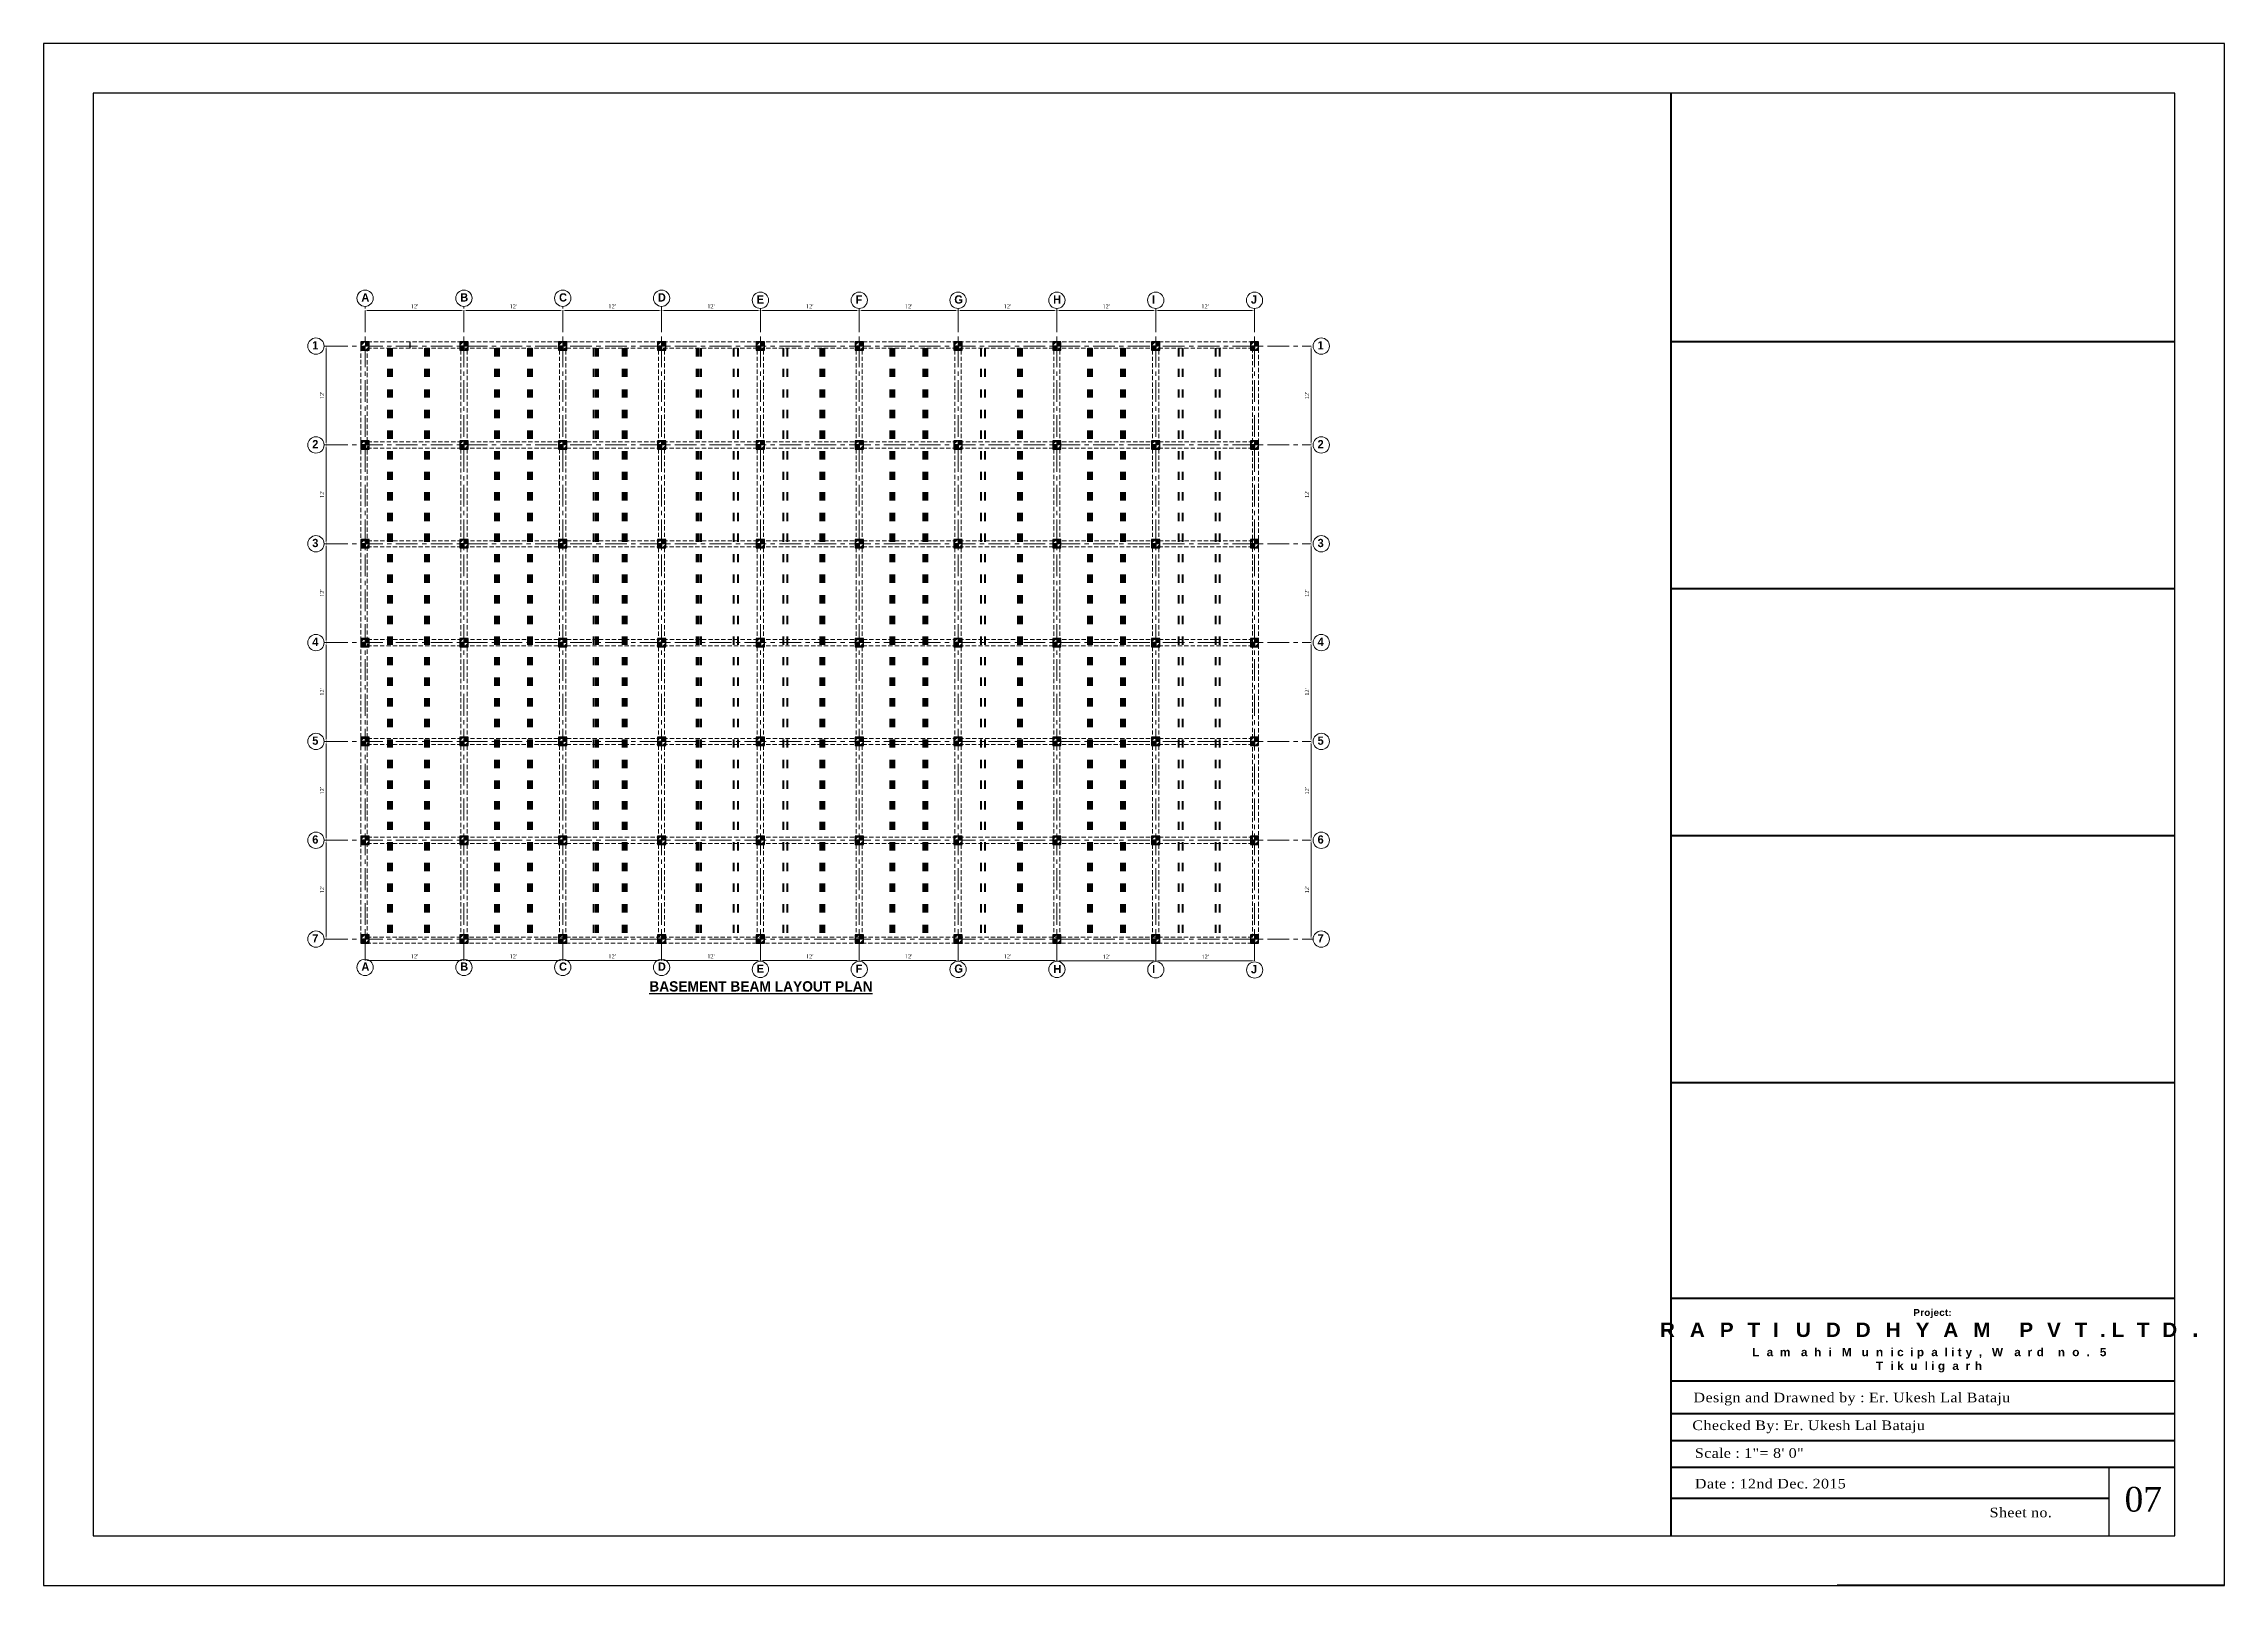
# Model space of a CAD drawing. Extents: x -2338379 to 930990, y -818978 to 106940.
# Drawn here: x 400438 to 403616, y -205212 to -202966 of the extents above; entities that cross this region are included whole.
import ezdxf

# ---------------------------------------------------------------- set-up
doc = ezdxf.new("R2010")
doc.units = 0
doc.header["$MEASUREMENT"] = 0
doc.header["$PDMODE"] = 34
for name, pattern in [('ACAD_ISO03W100', [30, 12, -18]), ('CENTER', [50.8, 31.75, -6.35, 6.35, -6.35]), ('DASHED2', [0.375, 0.25, -0.125])]:
    doc.linetypes.add(name, pattern=pattern)
doc.layers.get('0').update_dxf_attribs({"linetype": 'CONTINUOUS', "lineweight": 30})
doc.layers.get('DEFPOINTS').update_dxf_attribs({"linetype": 'CONTINUOUS'})
for name, color, linetype, lineweight in [('Center', 11, 'CENTER', 15), ('DIM', 6, 'CONTINUOUS', 20), ('DOOR&WIN', 3, 'CONTINUOUS', 18), ('Outline', 4, 'CONTINUOUS', 9), ('TEXT', 7, 'CONTINUOUS', 30), ('Text (Data)', 1, 'CONTINUOUS', 13)]:
    doc.layers.add(name, color=color, linetype=linetype, lineweight=lineweight)
doc.layers.add('dotline', color=113, linetype='ACAD_ISO03W100')
doc.layers.add('pillar12', color=7, linetype='CONTINUOUS')
doc.styles.get("Standard").update_dxf_attribs({"font": 'times.ttf', "height": 6})
doc.styles.add('STYLUSBT', font='stylu.ttf', dxfattribs={"height": 9})
doc.dimstyles.new('Standard$0', dxfattribs={"dimtxt": 6, "dimasz": 4, "dimexe": 3, "dimexo": 6, "dimgap": 3, "dimtad": 1, "dimdec": 1, "dimzin": 0, "dimdsep": 46, "dimlunit": 4, "dimtxsty": 'Standard', "dimcen": 0.09, "dimclrd": 6, "dimclre": 6, "dimclrt": 7, "dimadec": 0, "dimazin": 0, "dimtfac": 1, "dimtdec": 1, "dimtix": 1, "dimtofl": 0, "dimtmove": 1, "dimatfit": 3, "dimfxl": 1, "dimtolj": 1, "dimtzin": 0, "dimlwd": 18, "dimlwe": 18, "dimarcsym": 0})

msp = doc.modelspace()

# ---------------------------------------------------------------- texts
for s, insert, char_height, width, attachment_point in [('\\pi-24,l24,t24;{\\fArial Black|b1|i0|c0|p34;\\W0.9;\\T1.05;Project:\\P\\H2.1x;\\T2;RAPTI UDDHYAM PVT.LTD\\H1.143x;.\\H0.5208x;\\O\\P\\H0.9599x;\\oLamahi Municipality, Ward no. 5\\PTikuligarh}', (403190.88, -204809.78), 10, 762.9723, 2), ('\\pi-42,l42,t42;{\\W1.1;\\T1.05;Design and Drawned by : Er. Ukesh Lal Bataju}', (402842.43, -204931.65), 14, 478.4843, 1), ('\\pi-42,l42,t42;{\\W1.1;\\T1.05;Checked By: Er. Ukesh Lal Bataju}', (402840.87, -204972.1), 14, 478.4843, 1), ('\\pi-42,l42,t42;{\\W1.1;\\T1.05;Scale : 1"= 8\' 0"}', (402844.49, -205012.57), 14, 478.4843, 1), ('\\pi-42,l42,t42;{\\W1.1;\\T1.05;Date : 12nd Dec. 2015}', (402844.49, -205057.16), 14, 478.4843, 1), ('\\pi-42,l42,t42;{\\W1.1;\\T1.05;Sheet no.}', (403273.99, -205099.19), 14, 478.4843, 1)]:
    msp.add_mtext(s, dxfattribs=dict(insert=insert, char_height=char_height, width=width, attachment_point=attachment_point))
at = {"layer": 'TEXT', "char_height": 12, "width": 451.5, "attachment_point": 1}
for s, insert in [('{\\fCentury Gothic|b1|i0|c0|p34;A}', (400901.45, -203329.77)), ('{\\fCentury Gothic|b1|i0|c0|p34;B}', (401045.45, -203329.77)), ('{\\fCentury Gothic|b1|i0|c0|p34;C}', (401189.45, -203329.77)), ('{\\fCentury Gothic|b1|i0|c0|p34;D}', (401333.45, -203329.77)), ('{\\fCentury Gothic|b1|i0|c0|p34;E}', (401477.45, -203332.77)), ('{\\fCentury Gothic|b1|i0|c0|p34;F}', (401621.45, -203332.77)), ('{\\fCentury Gothic|b1|i0|c0|p34;G}', (401765.45, -203332.77)), ('{\\fCentury Gothic|b1|i0|c0|p34;H}', (401909.45, -203332.77)), ('{\\fCentury Gothic|b1|i0|c0|p34;I}', (402053.45, -203332.77)), ('{\\fCentury Gothic|b1|i0|c0|p34;J}', (402197.45, -203332.77)), ('{\\fCentury Gothic|b1|i0|c0|p34;1}', (400829.82, -203399.58)), ('{\\fCentury Gothic|b1|i0|c0|p34;1}', (402294.71, -203399.58)), ('{\\fCentury Gothic|b1|i0|c0|p34;2}', (400829.82, -203543.58)), ('{\\fCentury Gothic|b1|i0|c0|p34;2}', (402294.71, -203543.58)), ('{\\fCentury Gothic|b1|i0|c0|p34;3}', (400829.82, -203687.58)), ('{\\fCentury Gothic|b1|i0|c0|p34;3}', (402294.71, -203687.58)), ('{\\fCentury Gothic|b1|i0|c0|p34;4}', (400829.82, -203831.58)), ('{\\fCentury Gothic|b1|i0|c0|p34;4}', (402294.71, -203831.58)), ('{\\fCentury Gothic|b1|i0|c0|p34;5}', (400829.82, -203975.58)), ('{\\fCentury Gothic|b1|i0|c0|p34;5}', (402294.71, -203975.58)), ('{\\fCentury Gothic|b1|i0|c0|p34;6}', (400829.82, -204119.58)), ('{\\fCentury Gothic|b1|i0|c0|p34;6}', (402294.71, -204119.58)), ('{\\fCentury Gothic|b1|i0|c0|p34;7}', (400829.82, -204263.58)), ('{\\fCentury Gothic|b1|i0|c0|p34;7}', (402294.71, -204263.58)), ('{\\fCentury Gothic|b1|i0|c0|p34;A}', (400901.45, -204304.79)), ('{\\fCentury Gothic|b1|i0|c0|p34;B}', (401045.45, -204304.79)), ('{\\fCentury Gothic|b1|i0|c0|p34;C}', (401189.45, -204304.79)), ('{\\fCentury Gothic|b1|i0|c0|p34;D}', (401333.45, -204304.79)), ('{\\fCentury Gothic|b1|i0|c0|p34;E}', (401477.45, -204307.79)), ('{\\fCentury Gothic|b1|i0|c0|p34;F}', (401621.45, -204307.79)), ('{\\fCentury Gothic|b1|i0|c0|p34;G}', (401765.45, -204307.79)), ('{\\fCentury Gothic|b1|i0|c0|p34;H}', (401909.62, -204308.24)), ('{\\fCentury Gothic|b1|i0|c0|p34;I}', (402053.62, -204308.24)), ('{\\fCentury Gothic|b1|i0|c0|p34;J}', (402197.62, -204308.61))]:
    msp.add_mtext(s, dxfattribs=dict(at, insert=insert))
at = {"layer": 'TEXT', "ltscale": 20, "insert": (401320.93, -204332.1), "char_height": 15, "width": 461.5797, "attachment_point": 1, "style": 'STYLUSBT'}
msp.add_mtext('{\\fStylus BT|b1|i0|c0|p34;\\LBASEMENT BEAM LAYOUT PLAN}', dxfattribs=at)
at = {"layer": 'Text (Data)', "lineweight": 80, "insert": (403470.65, -205068.92), "char_height": 36, "width": 54.6723, "attachment_point": 1}
msp.add_mtext('07', dxfattribs=at)

# ---------------------------------------------------------------- blocks, each defined once
blk = doc.blocks.new('pill12')
h = blk.add_hatch(color=5)
h.paths.add_polyline_path([(-6, -6), (6, -6), (6, 6), (-6, 6)], flags=17)
edge = h.paths.add_edge_path(flags=17)
edge.add_line((6, 0), (-6, 0))
edge.add_line((0, 6), (0, -6))
for p, q in [((6, 0), (-6, 0)), ((0, 6), (0, -6))]:
    blk.add_line(p, q)
blk.add_lwpolyline([(-6, -6), (6, -6), (6, 6), (-6, 6)], close=True)
blk = doc.blocks.new('*D1281')
at = {"layer": 'DEFPOINTS', "color": 0, "lineweight": 30, "transparency": 16777216}
for p in [(400906.8, -203354.8), (401050.8, -203354.8), (401050.8, -203354.8)]:
    blk.add_point(p, dxfattribs=at)
at = {"layer": 'DIM', "color": 6, "lineweight": 18, "transparency": 16777216}
for p, q in [((400906.8, -203348.8), (400906.8, -203351.8)), ((400910.8, -203354.8), (401046.8, -203354.8)), ((401050.8, -203348.8), (401050.8, -203351.8))]:
    blk.add_line(p, q, dxfattribs=at)
at = {"layer": 'DIM', "color": 6, "lineweight": 30, "transparency": 16777216}
for points in [[(400910.8, -203354.1), (400910.8, -203355.5), (400906.8, -203354.8)], [(401046.8, -203354.1), (401046.8, -203355.5), (401050.8, -203354.8)]]:
    blk.add_solid(points, dxfattribs=at)
at = {"layer": 'DIM', "color": 7, "transparency": 16777216, "insert": (400978.8, -203348.8), "char_height": 6, "attachment_point": 5}
blk.add_mtext("\\A1;12'", dxfattribs=at)
blk = doc.blocks.new('*D1282')
at = {"layer": 'DEFPOINTS', "color": 0, "lineweight": 30, "transparency": 16777216}
for p in [(401050.8, -203354.8), (401194.8, -203354.8), (401194.8, -203354.8)]:
    blk.add_point(p, dxfattribs=at)
at = {"layer": 'DIM', "color": 6, "lineweight": 18, "transparency": 16777216}
for p, q in [((401050.8, -203348.8), (401050.8, -203351.8)), ((401054.8, -203354.8), (401190.8, -203354.8)), ((401194.8, -203348.8), (401194.8, -203351.8))]:
    blk.add_line(p, q, dxfattribs=at)
at = {"layer": 'DIM', "color": 6, "lineweight": 30, "transparency": 16777216}
for points in [[(401054.8, -203354.1), (401054.8, -203355.5), (401050.8, -203354.8)], [(401190.8, -203354.1), (401190.8, -203355.5), (401194.8, -203354.8)]]:
    blk.add_solid(points, dxfattribs=at)
at = {"layer": 'DIM', "color": 7, "transparency": 16777216, "insert": (401122.8, -203348.8), "char_height": 6, "attachment_point": 5}
blk.add_mtext("\\A1;12'", dxfattribs=at)
blk = doc.blocks.new('*D1283')
at = {"layer": 'DEFPOINTS', "color": 0, "lineweight": 30, "transparency": 16777216}
for p in [(401194.8, -203354.8), (401338.8, -203354.8), (401338.8, -203354.8)]:
    blk.add_point(p, dxfattribs=at)
at = {"layer": 'DIM', "color": 6, "lineweight": 18, "transparency": 16777216}
for p, q in [((401194.8, -203348.8), (401194.8, -203351.8)), ((401198.8, -203354.8), (401334.8, -203354.8)), ((401338.8, -203348.8), (401338.8, -203351.8))]:
    blk.add_line(p, q, dxfattribs=at)
at = {"layer": 'DIM', "color": 6, "lineweight": 30, "transparency": 16777216}
for points in [[(401198.8, -203354.1), (401198.8, -203355.5), (401194.8, -203354.8)], [(401334.8, -203354.1), (401334.8, -203355.5), (401338.8, -203354.8)]]:
    blk.add_solid(points, dxfattribs=at)
at = {"layer": 'DIM', "color": 7, "transparency": 16777216, "insert": (401266.8, -203348.8), "char_height": 6, "attachment_point": 5}
blk.add_mtext("\\A1;12'", dxfattribs=at)
blk = doc.blocks.new('*D1284')
at = {"color": 6, "lineweight": 18, "transparency": 16777216}
for p, q in [((401338.8, -203354.8), (401338.8, -203351.8)), ((401342.8, -203354.8), (401478.8, -203354.8)), ((401482.8, -203354.8), (401482.8, -203351.8))]:
    blk.add_line(p, q, dxfattribs=at)
at = {"color": 6, "lineweight": 30, "transparency": 16777216}
for points in [[(401342.8, -203354.1), (401342.8, -203355.5), (401338.8, -203354.8)], [(401478.8, -203354.1), (401478.8, -203355.5), (401482.8, -203354.8)]]:
    blk.add_solid(points, dxfattribs=at)
at = {"layer": 'DEFPOINTS', "color": 0, "lineweight": 30, "transparency": 16777216}
for p in [(401338.8, -203354.8), (401482.8, -203354.8), (401482.8, -203354.8)]:
    blk.add_point(p, dxfattribs=at)
at = {"color": 7, "lineweight": 30, "transparency": 16777216, "insert": (401410.8, -203348.8), "char_height": 6, "attachment_point": 5}
blk.add_mtext("\\A1;12'", dxfattribs=at)
blk = doc.blocks.new('*D1285')
at = {"color": 6, "lineweight": 18, "transparency": 16777216}
for p, q in [((401482.8, -203354.8), (401482.8, -203351.8)), ((401486.8, -203354.8), (401622.8, -203354.8)), ((401626.8, -203354.8), (401626.8, -203351.8))]:
    blk.add_line(p, q, dxfattribs=at)
at = {"color": 6, "lineweight": 30, "transparency": 16777216}
for points in [[(401486.8, -203354.1), (401486.8, -203355.5), (401482.8, -203354.8)], [(401622.8, -203354.1), (401622.8, -203355.5), (401626.8, -203354.8)]]:
    blk.add_solid(points, dxfattribs=at)
at = {"layer": 'DEFPOINTS', "color": 0, "lineweight": 30, "transparency": 16777216}
for p in [(401482.8, -203354.8), (401626.8, -203354.8), (401626.8, -203354.8)]:
    blk.add_point(p, dxfattribs=at)
at = {"color": 7, "lineweight": 30, "transparency": 16777216, "insert": (401554.8, -203348.8), "char_height": 6, "attachment_point": 5}
blk.add_mtext("\\A1;12'", dxfattribs=at)
blk = doc.blocks.new('*D1286')
at = {"color": 6, "lineweight": 18, "transparency": 16777216}
for p, q in [((401626.8, -203354.8), (401626.8, -203351.8)), ((401630.8, -203354.8), (401766.8, -203354.8)), ((401770.8, -203354.8), (401770.8, -203351.8))]:
    blk.add_line(p, q, dxfattribs=at)
at = {"color": 6, "lineweight": 30, "transparency": 16777216}
for points in [[(401630.8, -203354.1), (401630.8, -203355.5), (401626.8, -203354.8)], [(401766.8, -203354.1), (401766.8, -203355.5), (401770.8, -203354.8)]]:
    blk.add_solid(points, dxfattribs=at)
at = {"layer": 'DEFPOINTS', "color": 0, "lineweight": 30, "transparency": 16777216}
for p in [(401626.8, -203354.8), (401770.8, -203354.8), (401770.8, -203354.8)]:
    blk.add_point(p, dxfattribs=at)
at = {"color": 7, "lineweight": 30, "transparency": 16777216, "insert": (401698.8, -203348.8), "char_height": 6, "attachment_point": 5}
blk.add_mtext("\\A1;12'", dxfattribs=at)
blk = doc.blocks.new('*D1287')
at = {"color": 6, "lineweight": 18, "transparency": 16777216}
for p, q in [((401770.8, -203354.8), (401770.8, -203351.8)), ((401774.8, -203354.8), (401910.8, -203354.8)), ((401914.8, -203354.8), (401914.8, -203351.8))]:
    blk.add_line(p, q, dxfattribs=at)
at = {"color": 6, "lineweight": 30, "transparency": 16777216}
for points in [[(401774.8, -203354.1), (401774.8, -203355.5), (401770.8, -203354.8)], [(401910.8, -203354.1), (401910.8, -203355.5), (401914.8, -203354.8)]]:
    blk.add_solid(points, dxfattribs=at)
at = {"layer": 'DEFPOINTS', "color": 0, "lineweight": 30, "transparency": 16777216}
for p in [(401770.8, -203354.8), (401914.8, -203354.8), (401914.8, -203354.8)]:
    blk.add_point(p, dxfattribs=at)
at = {"color": 7, "lineweight": 30, "transparency": 16777216, "insert": (401842.8, -203348.8), "char_height": 6, "attachment_point": 5}
blk.add_mtext("\\A1;12'", dxfattribs=at)
blk = doc.blocks.new('*D1288')
at = {"color": 6, "lineweight": 18, "transparency": 16777216}
for p, q in [((401914.8, -203354.8), (401914.8, -203351.8)), ((401918.8, -203354.8), (402054.8, -203354.8)), ((402058.8, -203354.8), (402058.8, -203351.8))]:
    blk.add_line(p, q, dxfattribs=at)
at = {"color": 6, "lineweight": 30, "transparency": 16777216}
for points in [[(401918.8, -203354.1), (401918.8, -203355.5), (401914.8, -203354.8)], [(402054.8, -203354.1), (402054.8, -203355.5), (402058.8, -203354.8)]]:
    blk.add_solid(points, dxfattribs=at)
at = {"layer": 'DEFPOINTS', "color": 0, "lineweight": 30, "transparency": 16777216}
for p in [(401914.8, -203354.8), (402058.8, -203354.8), (402058.8, -203355.5)]:
    blk.add_point(p, dxfattribs=at)
at = {"color": 7, "lineweight": 30, "transparency": 16777216, "insert": (401986.8, -203348.8), "char_height": 6, "attachment_point": 5}
blk.add_mtext("\\A1;12'", dxfattribs=at)
blk = doc.blocks.new('*D1289')
at = {"color": 6, "lineweight": 18, "transparency": 16777216}
for p, q in [((402058.8, -203354.8), (402058.8, -203351.8)), ((402062.8, -203354.8), (402198.8, -203354.8)), ((402202.8, -203354.8), (402202.8, -203351.8))]:
    blk.add_line(p, q, dxfattribs=at)
at = {"color": 6, "lineweight": 30, "transparency": 16777216}
for points in [[(402062.8, -203354.1), (402062.8, -203355.5), (402058.8, -203354.8)], [(402198.8, -203354.1), (402198.8, -203355.5), (402202.8, -203354.8)]]:
    blk.add_solid(points, dxfattribs=at)
at = {"layer": 'DEFPOINTS', "color": 0, "lineweight": 30, "transparency": 16777216}
for p in [(402058.8, -203355.5), (402202.8, -203354.8), (402202.8, -203354.8)]:
    blk.add_point(p, dxfattribs=at)
at = {"color": 7, "lineweight": 30, "transparency": 16777216, "insert": (402130.8, -203348.8), "char_height": 6, "attachment_point": 5}
blk.add_mtext("\\A1;12'", dxfattribs=at)
blk = doc.blocks.new('*D1290')
at = {"color": 6, "lineweight": 18, "transparency": 16777216}
for p, q in [((400850.1, -203406.7), (400847.1, -203406.7)), ((400850.1, -203410.7), (400850.1, -203546.7)), ((400850.1, -203550.7), (400847.1, -203550.7))]:
    blk.add_line(p, q, dxfattribs=at)
at = {"color": 6, "lineweight": 30, "transparency": 16777216}
for points in [[(400849.4, -203410.7), (400850.7, -203410.7), (400850.1, -203406.7)], [(400849.4, -203546.7), (400850.7, -203546.7), (400850.1, -203550.7)]]:
    blk.add_solid(points, dxfattribs=at)
at = {"layer": 'DEFPOINTS', "color": 0, "lineweight": 30, "transparency": 16777216}
for p in [(400850.1, -203406.7), (400850.1, -203550.7), (400850.1, -203550.7)]:
    blk.add_point(p, dxfattribs=at)
at = {"color": 7, "lineweight": 30, "transparency": 16777216, "insert": (400844.1, -203478.7), "char_height": 6, "attachment_point": 5, "rotation": 90}
blk.add_mtext("\\A1;12'", dxfattribs=at)
blk = doc.blocks.new('*D1291')
at = {"color": 6, "lineweight": 18, "transparency": 16777216}
for p, q in [((400850.1, -203550.7), (400847.1, -203550.7)), ((400850.1, -203554.7), (400850.1, -203690.7)), ((400850.1, -203694.7), (400847.1, -203694.7))]:
    blk.add_line(p, q, dxfattribs=at)
at = {"color": 6, "lineweight": 30, "transparency": 16777216}
for points in [[(400849.4, -203554.7), (400850.7, -203554.7), (400850.1, -203550.7)], [(400849.4, -203690.7), (400850.7, -203690.7), (400850.1, -203694.7)]]:
    blk.add_solid(points, dxfattribs=at)
at = {"layer": 'DEFPOINTS', "color": 0, "lineweight": 30, "transparency": 16777216}
for p in [(400850.1, -203550.7), (400850.1, -203694.7), (400850.1, -203694.7)]:
    blk.add_point(p, dxfattribs=at)
at = {"color": 7, "lineweight": 30, "transparency": 16777216, "insert": (400844.1, -203622.7), "char_height": 6, "attachment_point": 5, "rotation": 90}
blk.add_mtext("\\A1;12'", dxfattribs=at)
blk = doc.blocks.new('*D1292')
at = {"color": 6, "lineweight": 18, "transparency": 16777216}
for p, q in [((400850.1, -203694.7), (400847.1, -203694.7)), ((400850.1, -203698.7), (400850.1, -203834.7)), ((400850.1, -203838.7), (400847.1, -203838.7))]:
    blk.add_line(p, q, dxfattribs=at)
at = {"color": 6, "lineweight": 30, "transparency": 16777216}
for points in [[(400849.4, -203698.7), (400850.7, -203698.7), (400850.1, -203694.7)], [(400849.4, -203834.7), (400850.7, -203834.7), (400850.1, -203838.7)]]:
    blk.add_solid(points, dxfattribs=at)
at = {"layer": 'DEFPOINTS', "color": 0, "lineweight": 30, "transparency": 16777216}
for p in [(400850.1, -203694.7), (400850.1, -203838.7), (400850.1, -203838.7)]:
    blk.add_point(p, dxfattribs=at)
at = {"color": 7, "lineweight": 30, "transparency": 16777216, "insert": (400844.1, -203766.7), "char_height": 6, "attachment_point": 5, "rotation": 90}
blk.add_mtext("\\A1;12'", dxfattribs=at)
blk = doc.blocks.new('*D1293')
at = {"color": 6, "lineweight": 18, "transparency": 16777216}
for p, q in [((400850.1, -203838.7), (400847.1, -203838.7)), ((400850.1, -203842.7), (400850.1, -203978.7)), ((400850.1, -203982.7), (400847.1, -203982.7))]:
    blk.add_line(p, q, dxfattribs=at)
at = {"color": 6, "lineweight": 30, "transparency": 16777216}
for points in [[(400849.4, -203842.7), (400850.7, -203842.7), (400850.1, -203838.7)], [(400849.4, -203978.7), (400850.7, -203978.7), (400850.1, -203982.7)]]:
    blk.add_solid(points, dxfattribs=at)
at = {"layer": 'DEFPOINTS', "color": 0, "lineweight": 30, "transparency": 16777216}
for p in [(400850.1, -203838.7), (400850.1, -203982.7), (400850.1, -203982.7)]:
    blk.add_point(p, dxfattribs=at)
at = {"color": 7, "lineweight": 30, "transparency": 16777216, "insert": (400844.1, -203910.7), "char_height": 6, "attachment_point": 5, "rotation": 90}
blk.add_mtext("\\A1;12'", dxfattribs=at)
blk = doc.blocks.new('*D1294')
at = {"color": 6, "lineweight": 18, "transparency": 16777216}
for p, q in [((400850.1, -203982.7), (400847.1, -203982.7)), ((400850.1, -203986.7), (400850.1, -204122.7)), ((400850.1, -204126.7), (400847.1, -204126.7))]:
    blk.add_line(p, q, dxfattribs=at)
at = {"color": 6, "lineweight": 30, "transparency": 16777216}
for points in [[(400849.4, -203986.7), (400850.7, -203986.7), (400850.1, -203982.7)], [(400849.4, -204122.7), (400850.7, -204122.7), (400850.1, -204126.7)]]:
    blk.add_solid(points, dxfattribs=at)
at = {"layer": 'DEFPOINTS', "color": 0, "lineweight": 30, "transparency": 16777216}
for p in [(400850.1, -203982.7), (400850.1, -204126.7), (400850.1, -204126.7)]:
    blk.add_point(p, dxfattribs=at)
at = {"color": 7, "lineweight": 30, "transparency": 16777216, "insert": (400844.1, -204054.7), "char_height": 6, "attachment_point": 5, "rotation": 90}
blk.add_mtext("\\A1;12'", dxfattribs=at)
blk = doc.blocks.new('*D1295')
at = {"color": 6, "lineweight": 18, "transparency": 16777216}
for p, q in [((400850.1, -204126.7), (400847.1, -204126.7)), ((400850.1, -204130.7), (400850.1, -204266.7)), ((400850.1, -204270.7), (400847.1, -204270.7))]:
    blk.add_line(p, q, dxfattribs=at)
at = {"color": 6, "lineweight": 30, "transparency": 16777216}
for points in [[(400849.4, -204130.7), (400850.7, -204130.7), (400850.1, -204126.7)], [(400849.4, -204266.7), (400850.7, -204266.7), (400850.1, -204270.7)]]:
    blk.add_solid(points, dxfattribs=at)
at = {"layer": 'DEFPOINTS', "color": 0, "lineweight": 30, "transparency": 16777216}
for p in [(400850.1, -204126.7), (400850.1, -204270.7), (400850.1, -204270.7)]:
    blk.add_point(p, dxfattribs=at)
at = {"color": 7, "lineweight": 30, "transparency": 16777216, "insert": (400844.1, -204198.7), "char_height": 6, "attachment_point": 5, "rotation": 90}
blk.add_mtext("\\A1;12'", dxfattribs=at)
blk = doc.blocks.new('*D1296')
at = {"color": 6, "lineweight": 18, "transparency": 16777216}
for p, q in [((400906.8, -204301.9), (400906.8, -204298.9)), ((400910.8, -204301.9), (401046.8, -204301.9)), ((401050.8, -204301.9), (401050.8, -204298.9))]:
    blk.add_line(p, q, dxfattribs=at)
at = {"color": 6, "lineweight": 30, "transparency": 16777216}
for points in [[(400910.8, -204301.3), (400910.8, -204302.6), (400906.8, -204301.9)], [(401046.8, -204301.3), (401046.8, -204302.6), (401050.8, -204301.9)]]:
    blk.add_solid(points, dxfattribs=at)
at = {"layer": 'DEFPOINTS', "color": 0, "lineweight": 30, "transparency": 16777216}
for p in [(400906.8, -204301.9), (401050.8, -204301.9), (401050.8, -204301.9)]:
    blk.add_point(p, dxfattribs=at)
at = {"color": 7, "lineweight": 30, "transparency": 16777216, "insert": (400978.8, -204295.9), "char_height": 6, "attachment_point": 5}
blk.add_mtext("\\A1;12'", dxfattribs=at)
blk = doc.blocks.new('*D1297')
at = {"color": 6, "lineweight": 18, "transparency": 16777216}
for p, q in [((401050.8, -204301.9), (401050.8, -204298.9)), ((401054.8, -204301.9), (401190.8, -204301.9)), ((401194.8, -204301.9), (401194.8, -204298.9))]:
    blk.add_line(p, q, dxfattribs=at)
at = {"color": 6, "lineweight": 30, "transparency": 16777216}
for points in [[(401054.8, -204301.3), (401054.8, -204302.6), (401050.8, -204301.9)], [(401190.8, -204301.3), (401190.8, -204302.6), (401194.8, -204301.9)]]:
    blk.add_solid(points, dxfattribs=at)
at = {"layer": 'DEFPOINTS', "color": 0, "lineweight": 30, "transparency": 16777216}
for p in [(401050.8, -204301.9), (401194.8, -204301.9), (401194.8, -204301.9)]:
    blk.add_point(p, dxfattribs=at)
at = {"color": 7, "lineweight": 30, "transparency": 16777216, "insert": (401122.8, -204295.9), "char_height": 6, "attachment_point": 5}
blk.add_mtext("\\A1;12'", dxfattribs=at)
blk = doc.blocks.new('*D1298')
at = {"color": 6, "lineweight": 18, "transparency": 16777216}
for p, q in [((401194.8, -204301.9), (401194.8, -204298.9)), ((401198.8, -204301.9), (401334.8, -204301.9)), ((401338.8, -204301.9), (401338.8, -204298.9))]:
    blk.add_line(p, q, dxfattribs=at)
at = {"color": 6, "lineweight": 30, "transparency": 16777216}
for points in [[(401198.8, -204301.3), (401198.8, -204302.6), (401194.8, -204301.9)], [(401334.8, -204301.3), (401334.8, -204302.6), (401338.8, -204301.9)]]:
    blk.add_solid(points, dxfattribs=at)
at = {"layer": 'DEFPOINTS', "color": 0, "lineweight": 30, "transparency": 16777216}
for p in [(401194.8, -204301.9), (401338.8, -204301.9), (401338.8, -204301.9)]:
    blk.add_point(p, dxfattribs=at)
at = {"color": 7, "lineweight": 30, "transparency": 16777216, "insert": (401266.8, -204295.9), "char_height": 6, "attachment_point": 5}
blk.add_mtext("\\A1;12'", dxfattribs=at)
blk = doc.blocks.new('*D1299')
at = {"color": 6, "lineweight": 18, "transparency": 16777216}
for p, q in [((401338.8, -204301.9), (401338.8, -204298.9)), ((401342.8, -204301.9), (401478.8, -204301.9)), ((401482.8, -204301.9), (401482.8, -204298.9))]:
    blk.add_line(p, q, dxfattribs=at)
at = {"color": 6, "lineweight": 30, "transparency": 16777216}
for points in [[(401342.8, -204301.3), (401342.8, -204302.6), (401338.8, -204301.9)], [(401478.8, -204301.3), (401478.8, -204302.6), (401482.8, -204301.9)]]:
    blk.add_solid(points, dxfattribs=at)
at = {"layer": 'DEFPOINTS', "color": 0, "lineweight": 30, "transparency": 16777216}
for p in [(401338.8, -204301.9), (401482.8, -204301.9), (401482.8, -204301.9)]:
    blk.add_point(p, dxfattribs=at)
at = {"color": 7, "lineweight": 30, "transparency": 16777216, "insert": (401410.8, -204295.9), "char_height": 6, "attachment_point": 5}
blk.add_mtext("\\A1;12'", dxfattribs=at)
blk = doc.blocks.new('*D1300')
at = {"color": 6, "lineweight": 18, "transparency": 16777216}
for p, q in [((401482.8, -204301.9), (401482.8, -204298.9)), ((401486.8, -204301.9), (401622.8, -204301.9)), ((401626.8, -204301.9), (401626.8, -204298.9))]:
    blk.add_line(p, q, dxfattribs=at)
at = {"color": 6, "lineweight": 30, "transparency": 16777216}
for points in [[(401486.8, -204301.3), (401486.8, -204302.6), (401482.8, -204301.9)], [(401622.8, -204301.3), (401622.8, -204302.6), (401626.8, -204301.9)]]:
    blk.add_solid(points, dxfattribs=at)
at = {"layer": 'DEFPOINTS', "color": 0, "lineweight": 30, "transparency": 16777216}
for p in [(401482.8, -204301.9), (401626.8, -204301.9), (401626.8, -204301.9)]:
    blk.add_point(p, dxfattribs=at)
at = {"color": 7, "lineweight": 30, "transparency": 16777216, "insert": (401554.8, -204295.9), "char_height": 6, "attachment_point": 5}
blk.add_mtext("\\A1;12'", dxfattribs=at)
blk = doc.blocks.new('*D1301')
at = {"color": 6, "lineweight": 18, "transparency": 16777216}
for p, q in [((401626.8, -204301.9), (401626.8, -204298.9)), ((401630.8, -204301.9), (401766.8, -204301.9)), ((401770.8, -204301.9), (401770.8, -204298.9))]:
    blk.add_line(p, q, dxfattribs=at)
at = {"color": 6, "lineweight": 30, "transparency": 16777216}
for points in [[(401630.8, -204301.3), (401630.8, -204302.6), (401626.8, -204301.9)], [(401766.8, -204301.3), (401766.8, -204302.6), (401770.8, -204301.9)]]:
    blk.add_solid(points, dxfattribs=at)
at = {"layer": 'DEFPOINTS', "color": 0, "lineweight": 30, "transparency": 16777216}
for p in [(401626.8, -204301.9), (401770.8, -204301.9), (401770.8, -204301.9)]:
    blk.add_point(p, dxfattribs=at)
at = {"color": 7, "lineweight": 30, "transparency": 16777216, "insert": (401698.8, -204295.9), "char_height": 6, "attachment_point": 5}
blk.add_mtext("\\A1;12'", dxfattribs=at)
blk = doc.blocks.new('*D1302')
at = {"color": 6, "lineweight": 18, "transparency": 16777216}
for p, q in [((401770.8, -204301.9), (401770.8, -204298.9)), ((401774.8, -204301.9), (401910.8, -204301.9)), ((401914.8, -204301.9), (401914.8, -204298.9))]:
    blk.add_line(p, q, dxfattribs=at)
at = {"color": 6, "lineweight": 30, "transparency": 16777216}
for points in [[(401774.8, -204301.3), (401774.8, -204302.6), (401770.8, -204301.9)], [(401910.8, -204301.3), (401910.8, -204302.6), (401914.8, -204301.9)]]:
    blk.add_solid(points, dxfattribs=at)
at = {"layer": 'DEFPOINTS', "color": 0, "lineweight": 30, "transparency": 16777216}
for p in [(401770.8, -204301.9), (401914.8, -204301.9), (401914.8, -204301.9)]:
    blk.add_point(p, dxfattribs=at)
at = {"color": 7, "lineweight": 30, "transparency": 16777216, "insert": (401842.8, -204295.9), "char_height": 6, "attachment_point": 5}
blk.add_mtext("\\A1;12'", dxfattribs=at)
blk = doc.blocks.new('*D1303')
at = {"color": 6, "lineweight": 18, "transparency": 16777216}
for p, q in [((401915, -204302.4), (401915, -204299.4)), ((401919, -204302.4), (402055, -204302.4)), ((402059, -204302.4), (402059, -204299.4))]:
    blk.add_line(p, q, dxfattribs=at)
at = {"color": 6, "lineweight": 30, "transparency": 16777216}
for points in [[(401919, -204301.7), (401919, -204303.1), (401915, -204302.4)], [(402055, -204301.7), (402055, -204303.1), (402059, -204302.4)]]:
    blk.add_solid(points, dxfattribs=at)
at = {"layer": 'DEFPOINTS', "color": 0, "lineweight": 30, "transparency": 16777216}
for p in [(401915, -204302.4), (402059, -204302.4), (402059, -204302.4)]:
    blk.add_point(p, dxfattribs=at)
at = {"color": 7, "lineweight": 30, "transparency": 16777216, "insert": (401987, -204296.4), "char_height": 6, "attachment_point": 5}
blk.add_mtext("\\A1;12'", dxfattribs=at)
blk = doc.blocks.new('*D1304')
at = {"color": 6, "lineweight": 18, "transparency": 16777216}
for p, q in [((402059, -204302.4), (402059, -204299.4)), ((402063, -204302.4), (402199, -204302.4)), ((402203, -204302.4), (402203, -204299.4))]:
    blk.add_line(p, q, dxfattribs=at)
at = {"color": 6, "lineweight": 30, "transparency": 16777216}
for points in [[(402063, -204301.7), (402063, -204303.1), (402059, -204302.4)], [(402199, -204301.7), (402199, -204303.1), (402203, -204302.4)]]:
    blk.add_solid(points, dxfattribs=at)
at = {"layer": 'DEFPOINTS', "color": 0, "lineweight": 30, "transparency": 16777216}
for p in [(402059, -204302.4), (402203, -204302.4), (402203, -204302.4)]:
    blk.add_point(p, dxfattribs=at)
at = {"color": 7, "lineweight": 30, "transparency": 16777216, "insert": (402131, -204296.4), "char_height": 6, "attachment_point": 5}
blk.add_mtext("\\A1;12'", dxfattribs=at)
blk = doc.blocks.new('*D1305')
at = {"color": 6, "lineweight": 18, "transparency": 16777216}
for p, q in [((402285.2, -203406.7), (402282.2, -203406.7)), ((402285.2, -203410.7), (402285.2, -203546.7)), ((402285.2, -203550.7), (402282.2, -203550.7))]:
    blk.add_line(p, q, dxfattribs=at)
at = {"color": 6, "lineweight": 30, "transparency": 16777216}
for points in [[(402284.6, -203410.7), (402285.9, -203410.7), (402285.2, -203406.7)], [(402284.6, -203546.7), (402285.9, -203546.7), (402285.2, -203550.7)]]:
    blk.add_solid(points, dxfattribs=at)
at = {"layer": 'DEFPOINTS', "color": 0, "lineweight": 30, "transparency": 16777216}
for p in [(402285.2, -203406.7), (402285.2, -203550.7), (402285.2, -203550.7)]:
    blk.add_point(p, dxfattribs=at)
at = {"color": 7, "lineweight": 30, "transparency": 16777216, "insert": (402279.2, -203478.7), "char_height": 6, "attachment_point": 5, "rotation": 90}
blk.add_mtext("\\A1;12'", dxfattribs=at)
blk = doc.blocks.new('*D1306')
at = {"color": 6, "lineweight": 18, "transparency": 16777216}
for p, q in [((402285.2, -203550.7), (402282.2, -203550.7)), ((402285.2, -203554.7), (402285.2, -203690.7)), ((402285.2, -203694.7), (402282.2, -203694.7))]:
    blk.add_line(p, q, dxfattribs=at)
at = {"color": 6, "lineweight": 30, "transparency": 16777216}
for points in [[(402284.6, -203554.7), (402285.9, -203554.7), (402285.2, -203550.7)], [(402284.6, -203690.7), (402285.9, -203690.7), (402285.2, -203694.7)]]:
    blk.add_solid(points, dxfattribs=at)
at = {"layer": 'DEFPOINTS', "color": 0, "lineweight": 30, "transparency": 16777216}
for p in [(402285.2, -203550.7), (402285.2, -203694.7), (402285.2, -203694.7)]:
    blk.add_point(p, dxfattribs=at)
at = {"color": 7, "lineweight": 30, "transparency": 16777216, "insert": (402279.2, -203622.7), "char_height": 6, "attachment_point": 5, "rotation": 90}
blk.add_mtext("\\A1;12'", dxfattribs=at)
blk = doc.blocks.new('*D1307')
at = {"color": 6, "lineweight": 18, "transparency": 16777216}
for p, q in [((402285.2, -203694.7), (402282.2, -203694.7)), ((402285.2, -203698.7), (402285.2, -203834.7)), ((402285.2, -203838.7), (402282.2, -203838.7))]:
    blk.add_line(p, q, dxfattribs=at)
at = {"color": 6, "lineweight": 30, "transparency": 16777216}
for points in [[(402284.6, -203698.7), (402285.9, -203698.7), (402285.2, -203694.7)], [(402284.6, -203834.7), (402285.9, -203834.7), (402285.2, -203838.7)]]:
    blk.add_solid(points, dxfattribs=at)
at = {"layer": 'DEFPOINTS', "color": 0, "lineweight": 30, "transparency": 16777216}
for p in [(402285.2, -203694.7), (402285.2, -203838.7), (402285.2, -203838.7)]:
    blk.add_point(p, dxfattribs=at)
at = {"color": 7, "lineweight": 30, "transparency": 16777216, "insert": (402279.2, -203766.7), "char_height": 6, "attachment_point": 5, "rotation": 90}
blk.add_mtext("\\A1;12'", dxfattribs=at)
blk = doc.blocks.new('*D1308')
at = {"color": 6, "lineweight": 18, "transparency": 16777216}
for p, q in [((402285.2, -203838.7), (402282.2, -203838.7)), ((402285.2, -203842.7), (402285.2, -203978.7)), ((402285.2, -203982.7), (402282.2, -203982.7))]:
    blk.add_line(p, q, dxfattribs=at)
at = {"color": 6, "lineweight": 30, "transparency": 16777216}
for points in [[(402284.6, -203842.7), (402285.9, -203842.7), (402285.2, -203838.7)], [(402284.6, -203978.7), (402285.9, -203978.7), (402285.2, -203982.7)]]:
    blk.add_solid(points, dxfattribs=at)
at = {"layer": 'DEFPOINTS', "color": 0, "lineweight": 30, "transparency": 16777216}
for p in [(402285.2, -203838.7), (402285.2, -203982.7), (402285.2, -203982.7)]:
    blk.add_point(p, dxfattribs=at)
at = {"color": 7, "lineweight": 30, "transparency": 16777216, "insert": (402279.2, -203910.7), "char_height": 6, "attachment_point": 5, "rotation": 90}
blk.add_mtext("\\A1;12'", dxfattribs=at)
blk = doc.blocks.new('*D1309')
at = {"color": 6, "lineweight": 18, "transparency": 16777216}
for p, q in [((402285.2, -203982.7), (402282.2, -203982.7)), ((402285.2, -203986.7), (402285.2, -204122.7)), ((402285.2, -204126.7), (402282.2, -204126.7))]:
    blk.add_line(p, q, dxfattribs=at)
at = {"color": 6, "lineweight": 30, "transparency": 16777216}
for points in [[(402284.6, -203986.7), (402285.9, -203986.7), (402285.2, -203982.7)], [(402284.6, -204122.7), (402285.9, -204122.7), (402285.2, -204126.7)]]:
    blk.add_solid(points, dxfattribs=at)
at = {"layer": 'DEFPOINTS', "color": 0, "lineweight": 30, "transparency": 16777216}
for p in [(402285.2, -203982.7), (402285.2, -204126.7), (402285.2, -204126.7)]:
    blk.add_point(p, dxfattribs=at)
at = {"color": 7, "lineweight": 30, "transparency": 16777216, "insert": (402279.2, -204054.7), "char_height": 6, "attachment_point": 5, "rotation": 90}
blk.add_mtext("\\A1;12'", dxfattribs=at)
blk = doc.blocks.new('*D1310')
at = {"color": 6, "lineweight": 18, "transparency": 16777216}
for p, q in [((402285.2, -204126.7), (402282.2, -204126.7)), ((402285.2, -204130.7), (402285.2, -204266.7)), ((402285.2, -204270.7), (402288.2, -204270.7))]:
    blk.add_line(p, q, dxfattribs=at)
at = {"color": 6, "lineweight": 30, "transparency": 16777216}
for points in [[(402284.6, -204130.7), (402285.9, -204130.7), (402285.2, -204126.7)], [(402284.6, -204266.7), (402285.9, -204266.7), (402285.2, -204270.7)]]:
    blk.add_solid(points, dxfattribs=at)
at = {"layer": 'DEFPOINTS', "color": 0, "lineweight": 30, "transparency": 16777216}
for p in [(402285.2, -204126.7), (402284.6, -204270.7), (402285.2, -204270.7)]:
    blk.add_point(p, dxfattribs=at)
at = {"color": 7, "lineweight": 30, "transparency": 16777216, "insert": (402279.2, -204198.7), "char_height": 6, "attachment_point": 5, "rotation": 90}
blk.add_mtext("\\A1;12'", dxfattribs=at)

# ---------------------------------------------------------------- dimensions: what is measured, and where the dimension line sits
at = {"lineweight": 30}
for base, p1, p2, picture, middle in [((401482.84, -203354.79), (401338.84, -203354.79), (401482.84, -203354.79), '*D1284', (401410.84, -203348.79)), ((401626.84, -203354.79), (401482.84, -203354.79), (401626.84, -203354.79), '*D1285', (401554.84, -203348.79)), ((401770.84, -203354.79), (401626.84, -203354.79), (401770.84, -203354.79), '*D1286', (401698.84, -203348.79)), ((401914.84, -203354.79), (401770.84, -203354.79), (401914.84, -203354.79), '*D1287', (401842.84, -203348.79)), ((402058.84, -203354.79), (401914.84, -203354.79), (402058.84, -203355.45), '*D1288', (401986.84, -203348.79)), ((402202.84, -203354.79), (402058.84, -203355.45), (402202.84, -203354.79), '*D1289', (402130.84, -203348.79)), ((401050.84, -204301.93), (400906.84, -204301.93), (401050.84, -204301.93), '*D1296', (400978.84, -204295.93)), ((401194.84, -204301.93), (401050.84, -204301.93), (401194.84, -204301.93), '*D1297', (401122.84, -204295.93)), ((401338.84, -204301.93), (401194.84, -204301.93), (401338.84, -204301.93), '*D1298', (401266.84, -204295.93)), ((401482.84, -204301.93), (401338.84, -204301.93), (401482.84, -204301.93), '*D1299', (401410.84, -204295.93)), ((401626.84, -204301.93), (401482.84, -204301.93), (401626.84, -204301.93), '*D1300', (401554.84, -204295.93)), ((401770.84, -204301.93), (401626.84, -204301.93), (401770.84, -204301.93), '*D1301', (401698.84, -204295.93)), ((401914.84, -204301.93), (401770.84, -204301.93), (401914.84, -204301.93), '*D1302', (401842.84, -204295.93)), ((402059.02, -204302.39), (401915.02, -204302.39), (402059.02, -204302.39), '*D1303', (401987.02, -204296.39)), ((402203.02, -204302.39), (402059.02, -204302.39), (402203.02, -204302.39), '*D1304', (402131.02, -204296.39))]:
    dim = msp.add_linear_dim(base=base, p1=p1, p2=p2, dimstyle='Standard$0', override={"dimdec": 0, "dimtdec": 0, "dimfxl": 6, "dimfxlon": 1, "dimarcsym": 1}, dxfattribs=at)
    dim.commit()
    dim.dimension.update_dxf_attribs({"geometry": picture, "text_midpoint": middle})
for base, p1, p2, picture, middle in [((400850.07, -203550.74), (400850.07, -203406.74), (400850.07, -203550.74), '*D1290', (400844.07, -203478.74)), ((402285.24, -203550.74), (402285.24, -203406.74), (402285.24, -203550.74), '*D1305', (402279.24, -203478.74)), ((400850.07, -203694.74), (400850.07, -203550.74), (400850.07, -203694.74), '*D1291', (400844.07, -203622.74)), ((402285.24, -203694.74), (402285.24, -203550.74), (402285.24, -203694.74), '*D1306', (402279.24, -203622.74)), ((400850.07, -203838.74), (400850.07, -203694.74), (400850.07, -203838.74), '*D1292', (400844.07, -203766.74)), ((402285.24, -203838.74), (402285.24, -203694.74), (402285.24, -203838.74), '*D1307', (402279.24, -203766.74)), ((400850.07, -203982.74), (400850.07, -203838.74), (400850.07, -203982.74), '*D1293', (400844.07, -203910.74)), ((402285.24, -203982.74), (402285.24, -203838.74), (402285.24, -203982.74), '*D1308', (402279.24, -203910.74)), ((400850.07, -204126.74), (400850.07, -203982.74), (400850.07, -204126.74), '*D1294', (400844.07, -204054.74)), ((402285.24, -204126.74), (402285.24, -203982.74), (402285.24, -204126.74), '*D1309', (402279.24, -204054.74)), ((400850.07, -204270.74), (400850.07, -204126.74), (400850.07, -204270.74), '*D1295', (400844.07, -204198.74)), ((402285.24, -204270.74), (402285.24, -204126.74), (402284.57, -204270.74), '*D1310', (402279.24, -204198.74))]:
    dim = msp.add_linear_dim(base=base, p1=p1, p2=p2, angle=90, dimstyle='Standard$0', override={"dimdec": 0, "dimtdec": 0, "dimfxl": 6, "dimfxlon": 1, "dimarcsym": 1}, dxfattribs=at)
    dim.commit()
    dim.dimension.update_dxf_attribs({"geometry": picture, "text_midpoint": middle})
at = {"layer": 'DIM'}
for base, p1, p2, picture, middle in [((401050.84, -203354.79), (400906.84, -203354.79), (401050.84, -203354.79), '*D1281', (400978.84, -203348.79)), ((401194.84, -203354.79), (401050.84, -203354.79), (401194.84, -203354.79), '*D1282', (401122.84, -203348.79)), ((401338.84, -203354.79), (401194.84, -203354.79), (401338.84, -203354.79), '*D1283', (401266.84, -203348.79))]:
    dim = msp.add_linear_dim(base=base, p1=p1, p2=p2, dimstyle='Standard$0', override={"dimtxt": 9, "dimdec": 0, "dimfxl": 2}, dxfattribs=at)
    dim.commit()
    dim.dimension.update_dxf_attribs({"geometry": picture, "text_midpoint": middle})

# ---------------------------------------------------------------- hatches: boundary and pattern name
h = msp.add_hatch(color=5)
h.paths.add_polyline_path([(400900.84, -203412.74), (400912.84, -203412.74), (400912.84, -203400.74), (400900.84, -203400.74)], flags=16)
edge = h.paths.add_edge_path()
edge.add_line((400912.84, -203406.74), (400900.84, -203406.74))
edge.add_line((400906.84, -203400.74), (400906.84, -203412.74))

# ---------------------------------------------------------------- linework, layer by layer
at = {"lineweight": 40}
msp.add_line((402809.39, -203037.99), (402809.39, -205140.39), dxfattribs=at)
at = {"lineweight": 30}
msp.add_line((400972.25, -203400.74), (400972.25, -203409.74), dxfattribs=at)
msp.add_line((403447.54, -205040.59), (403447.54, -205140.39))
at = {"color": 3}
for points in [[(403616.02, -205212.39), (403616.02, -202965.99), (400438.42, -202965.99), (400438.42, -205212.39)], [(403544.02, -205140.39), (403544.02, -203037.99), (400510.42, -203037.99), (400510.42, -205140.39)]]:
    msp.add_lwpolyline(points, close=True, dxfattribs=at)
msp.add_lwpolyline([(400900.84, -203412.74), (400912.84, -203412.74), (400912.84, -203400.74), (400900.84, -203400.74)], close=True)
at = {"lineweight": 40}
for points in [[(403544.02, -203400.39), (402809.39, -203400.39)], [(403544.02, -203760.39), (402809.39, -203760.39)], [(403544.02, -204120.39), (402809.39, -204120.39)], [(403544.02, -204480.39), (402809.39, -204480.39)], [(403544.02, -204794.33), (402809.39, -204794.33)], [(403544.02, -204914.85), (402809.39, -204914.85)], [(403544.02, -204962.58), (402809.39, -204962.58)], [(403544.02, -205001.89), (402809.39, -205001.89)], [(403544.02, -205040.59), (402809.39, -205040.59)], [(403447.54, -205085.99), (402809.39, -205085.99)], [(403616.02, -205212.39), (403051.98, -205212.39)]]:
    msp.add_lwpolyline(points, dxfattribs=at)
at = {"layer": 'Center'}
for p, q in [((400906.84, -203354.79), (400906.84, -204301.93)), ((401050.84, -203354.79), (401050.84, -204301.93)), ((401194.84, -203354.79), (401194.84, -204301.93)), ((401338.84, -203354.79), (401338.84, -204301.93)), ((401482.84, -203354.79), (401482.84, -204301.93)), ((401626.84, -203354.79), (401626.84, -204301.93)), ((401770.84, -203354.79), (401770.84, -204301.93)), ((401914.84, -203354.79), (401915.02, -204302.39)), ((402058.84, -203354.79), (402059.02, -204302.39)), ((402202.84, -203354.79), (402203.02, -204302.39)), ((400850.07, -203406.74), (402285.24, -203406.74)), ((400850.07, -203550.74), (402285.24, -203550.74)), ((400850.07, -203694.74), (402285.24, -203694.74)), ((400850.07, -203838.74), (402285.24, -203838.74)), ((400850.07, -203982.74), (402285.24, -203982.74)), ((400850.07, -204126.74), (402285.24, -204126.74)), ((400850.07, -204270.74), (402285.24, -204270.74))]:
    msp.add_line(p, q, dxfattribs=at)
at = {"layer": 'DOOR&WIN', "linetype": 'DASHED2', "ltscale": 25}
for p, q in [((400900.84, -203400.74), (402208.84, -203400.74)), ((400900.84, -204276.74), (400900.84, -203400.74)), ((400909.84, -203409.74), (402199.84, -203409.74)), ((400909.84, -204267.74), (400909.84, -203409.74)), ((401046.34, -203412.74), (401046.34, -203544.74)), ((401055.34, -203412.74), (401055.34, -203544.74)), ((401190.34, -203412.74), (401190.34, -203544.74)), ((401199.34, -203412.74), (401199.34, -203544.74)), ((401334.34, -203412.74), (401334.34, -203544.74)), ((401343.34, -203412.74), (401343.34, -203544.74)), ((401478.34, -203412.74), (401478.34, -203544.74)), ((401487.34, -203412.74), (401487.34, -203544.74)), ((401622.34, -203412.74), (401622.34, -203544.74)), ((401631.34, -203412.74), (401631.34, -203544.74)), ((401766.34, -203412.74), (401766.34, -203544.74)), ((401775.34, -203412.74), (401775.34, -203544.74)), ((401910.34, -203412.74), (401910.34, -203544.74)), ((401919.34, -203412.74), (401919.34, -203544.74)), ((402054.34, -203412.74), (402054.34, -203544.74)), ((402063.34, -203412.74), (402063.34, -203544.74)), ((402199.84, -203409.74), (402199.84, -204267.74)), ((402208.84, -203400.74), (402208.84, -204276.74)), ((400900.84, -203546.24), (402208.84, -203546.24)), ((400909.84, -203555.24), (402199.84, -203555.24)), ((401046.34, -203556.74), (401046.34, -203688.74)), ((401055.34, -203556.74), (401055.34, -203688.74)), ((401190.34, -203556.74), (401190.34, -203688.74)), ((401199.34, -203556.74), (401199.34, -203688.74)), ((401334.34, -203556.74), (401334.34, -203688.74)), ((401343.34, -203556.74), (401343.34, -203688.74)), ((401478.34, -203556.74), (401478.34, -203688.74)), ((401487.34, -203556.74), (401487.34, -203688.74)), ((401622.34, -203556.74), (401622.34, -203688.74)), ((401631.34, -203556.74), (401631.34, -203688.74)), ((401766.34, -203556.74), (401766.34, -203688.74)), ((401775.34, -203556.74), (401775.34, -203688.74)), ((401910.34, -203556.74), (401910.34, -203688.74)), ((401919.34, -203556.74), (401919.34, -203688.74)), ((402054.34, -203556.74), (402054.34, -203688.74)), ((402063.34, -203556.74), (402063.34, -203688.74)), ((400900.84, -203690.24), (402208.84, -203690.24)), ((400909.84, -203699.24), (402199.84, -203699.24)), ((401046.34, -203700.74), (401046.34, -203832.74)), ((401055.34, -203700.74), (401055.34, -203832.74)), ((401190.34, -203700.74), (401190.34, -203832.74)), ((401199.34, -203700.74), (401199.34, -203832.74)), ((401334.34, -203700.74), (401334.34, -203832.74)), ((401343.34, -203700.74), (401343.34, -203832.74)), ((401478.34, -203700.74), (401478.34, -203832.74)), ((401487.34, -203700.74), (401487.34, -203832.74)), ((401622.34, -203700.74), (401622.34, -203832.74)), ((401631.34, -203700.74), (401631.34, -203832.74)), ((401766.34, -203700.74), (401766.34, -203832.74)), ((401775.34, -203700.74), (401775.34, -203832.74)), ((401910.34, -203700.74), (401910.34, -203832.74)), ((401919.34, -203700.74), (401919.34, -203832.74)), ((402054.34, -203700.74), (402054.34, -203832.74)), ((402063.34, -203700.74), (402063.34, -203832.74)), ((400900.84, -203834.24), (402208.84, -203834.24)), ((400909.84, -203843.24), (402199.84, -203843.24)), ((401046.34, -203844.74), (401046.34, -203976.74)), ((401055.34, -203844.74), (401055.34, -203976.74)), ((401190.34, -203844.74), (401190.34, -203976.74)), ((401199.34, -203844.74), (401199.34, -203976.74)), ((401334.34, -203844.74), (401334.34, -203976.74)), ((401343.34, -203844.74), (401343.34, -203976.74)), ((401478.34, -203844.74), (401478.34, -203976.74)), ((401487.34, -203844.74), (401487.34, -203976.74)), ((401622.34, -203844.74), (401622.34, -203976.74)), ((401631.34, -203844.74), (401631.34, -203976.74)), ((401766.34, -203844.74), (401766.34, -203976.74)), ((401775.34, -203844.74), (401775.34, -203976.74)), ((401910.34, -203844.74), (401910.34, -203976.74)), ((401919.34, -203844.74), (401919.34, -203976.74)), ((402054.34, -203844.74), (402054.34, -203976.74)), ((402063.34, -203844.74), (402063.34, -203976.74)), ((400900.84, -203978.24), (402208.84, -203978.24)), ((400909.84, -203987.24), (402199.84, -203987.24)), ((401046.34, -203988.74), (401046.34, -204120.74)), ((401055.34, -203988.74), (401055.34, -204120.74)), ((401190.34, -203988.74), (401190.34, -204120.74)), ((401199.34, -203988.74), (401199.34, -204120.74)), ((401334.34, -203988.74), (401334.34, -204120.74)), ((401343.34, -203988.74), (401343.34, -204120.74)), ((401478.34, -203988.74), (401478.34, -204120.74)), ((401487.34, -203988.74), (401487.34, -204120.74)), ((401622.34, -203988.74), (401622.34, -204120.74)), ((401631.34, -203988.74), (401631.34, -204120.74)), ((401766.34, -203988.74), (401766.34, -204120.74)), ((401775.34, -203988.74), (401775.34, -204120.74)), ((401910.34, -203988.74), (401910.34, -204120.74)), ((401919.34, -203988.74), (401919.34, -204120.74)), ((402054.34, -203988.74), (402054.34, -204120.74)), ((402063.34, -203988.74), (402063.34, -204120.74)), ((400900.84, -204122.24), (402208.84, -204122.24)), ((400909.84, -204131.24), (402199.84, -204131.24)), ((401046.34, -204132.74), (401046.34, -204264.74)), ((401055.34, -204132.74), (401055.34, -204264.74)), ((401190.34, -204132.74), (401190.34, -204264.74)), ((401199.34, -204132.74), (401199.34, -204264.74)), ((401334.34, -204132.74), (401334.34, -204264.74)), ((401343.34, -204132.74), (401343.34, -204264.74)), ((401478.34, -204132.74), (401478.34, -204264.74)), ((401487.34, -204132.74), (401487.34, -204264.74)), ((401622.34, -204132.74), (401622.34, -204264.74)), ((401631.34, -204132.74), (401631.34, -204264.74)), ((401766.34, -204132.74), (401766.34, -204264.74)), ((401775.34, -204132.74), (401775.34, -204264.74)), ((401910.34, -204132.74), (401910.34, -204264.74)), ((401919.34, -204132.74), (401919.34, -204264.74)), ((402054.34, -204132.74), (402054.34, -204264.74)), ((402063.34, -204132.74), (402063.34, -204264.74)), ((402208.84, -204276.74), (400900.84, -204276.74)), ((402199.84, -204267.74), (400909.84, -204267.74))]:
    msp.add_line(p, q, dxfattribs=at)
at = {"layer": 'dotline', "lineweight": 40}
for p, q in [((400939.84, -203409.74), (400939.84, -204267.74)), ((400942.84, -203409.74), (400942.84, -204267.74)), ((400945.84, -203409.74), (400945.84, -204267.74)), ((400993.84, -203409.74), (400993.84, -204267.74)), ((400993.84, -203409.74), (400993.84, -204267.74)), ((400996.84, -203409.74), (400996.84, -204267.74)), ((400996.84, -203409.74), (400996.84, -204267.74)), ((400999.84, -203409.74), (400999.84, -204267.74)), ((400999.84, -203409.74), (400999.84, -204267.74)), ((401095.84, -203409.74), (401095.84, -204267.74)), ((401095.84, -203409.74), (401095.84, -204267.74)), ((401098.84, -203409.74), (401098.84, -204267.74)), ((401098.84, -203409.74), (401098.84, -204267.74)), ((401101.84, -203409.74), (401101.84, -204267.74)), ((401101.84, -203409.74), (401101.84, -204267.74)), ((401143.84, -203409.74), (401143.84, -204267.74)), ((401146.84, -203409.74), (401146.84, -204267.74)), ((401149.84, -203409.74), (401149.84, -204267.74)), ((401239.84, -203409.74), (401239.84, -204267.74)), ((401239.84, -203409.74), (401239.84, -204267.74)), ((401242.84, -203409.74), (401242.84, -204267.74)), ((401242.84, -203409.74), (401242.84, -204267.74)), ((401245.84, -203409.74), (401245.84, -204267.74)), ((401245.84, -203409.74), (401245.84, -204267.74)), ((401281.84, -203409.74), (401281.84, -204267.74)), ((401284.84, -203409.74), (401284.84, -204267.74)), ((401287.84, -203409.74), (401287.84, -204267.74)), ((401389.84, -203409.74), (401389.84, -204267.74)), ((401392.84, -203409.74), (401392.84, -204267.74)), ((401395.84, -203409.74), (401395.84, -204267.74)), ((401443.84, -203409.74), (401443.84, -204267.74)), ((401449.84, -203409.74), (401449.84, -204267.74)), ((401515.84, -203409.74), (401515.84, -204267.74)), ((401521.84, -203409.74), (401521.84, -204267.74)), ((401569.84, -203409.74), (401569.84, -204267.74)), ((401572.84, -203409.74), (401572.84, -204267.74)), ((401575.84, -203409.74), (401575.84, -204267.74)), ((401671.84, -203409.74), (401671.84, -204267.74)), ((401674.84, -203409.74), (401674.84, -204267.74)), ((401677.84, -203409.74), (401677.84, -204267.74)), ((401719.84, -203409.74), (401719.84, -204267.74)), ((401722.84, -203409.74), (401722.84, -204267.74)), ((401725.84, -203409.74), (401725.84, -204267.74)), ((401803.84, -203409.74), (401803.84, -204267.74)), ((401809.84, -203409.74), (401809.84, -204267.74)), ((401857.84, -203409.74), (401857.84, -204267.74)), ((401860.84, -203409.74), (401860.84, -204267.74)), ((401863.84, -203409.74), (401863.84, -204267.74)), ((401959.84, -203409.74), (401959.84, -204267.74)), ((401962.84, -203409.74), (401962.84, -204267.74)), ((401965.84, -203409.74), (401965.84, -204267.74)), ((402007.84, -203409.74), (402007.84, -204267.74)), ((402010.84, -203409.74), (402010.84, -204267.74)), ((402013.84, -203409.74), (402013.84, -204267.74)), ((402091.84, -203409.74), (402091.84, -204267.74)), ((402097.84, -203409.74), (402097.84, -204267.74)), ((402145.84, -203409.74), (402145.84, -204267.74)), ((402151.84, -203409.74), (402151.84, -204267.74))]:
    msp.add_line(p, q, dxfattribs=at)
at = {"layer": 'Outline'}
for centre in [(400906.84, -203336.92), (401050.84, -203336.92), (401194.84, -203336.92), (401338.84, -203336.92), (401482.84, -203339.92), (401626.84, -203339.92), (401770.84, -203339.92), (401914.84, -203339.92), (402058.84, -203339.92), (402202.84, -203339.92), (400835.21, -203406.74), (402300.1, -203406.74), (400835.21, -203550.74), (402300.1, -203550.74), (400835.21, -203694.74), (402300.1, -203694.74), (400835.21, -203838.74), (402300.1, -203838.74), (400835.21, -203982.74), (402300.1, -203982.74), (400835.21, -204126.74), (402300.1, -204126.74), (400835.21, -204270.74), (402300.1, -204270.74), (400906.84, -204311.94), (401050.84, -204311.94), (401194.84, -204311.94), (401338.84, -204311.94), (401482.84, -204314.94), (401626.84, -204314.94), (401770.84, -204314.94), (401914.84, -204314.94), (402059.02, -204315.4), (402203.02, -204315.77)]:
    msp.add_circle(centre, 11.86, dxfattribs=at)

# ---------------------------------------------------------------- block references
at = {"layer": 'pillar12'}
for p in [(401050.84, -203406.74), (401194.84, -203406.74), (401338.84, -203406.74), (401482.84, -203406.74), (401626.84, -203406.74), (401770.84, -203406.74), (401914.84, -203406.74), (402058.84, -203406.74), (402202.84, -203406.74), (400906.84, -203550.74), (401050.84, -203550.74), (401194.84, -203550.74), (401338.84, -203550.74), (401482.84, -203550.74), (401626.84, -203550.74), (401770.84, -203550.74), (401914.84, -203550.74), (402058.84, -203550.74), (402202.84, -203550.74), (400906.84, -203694.74), (401050.84, -203694.74), (401194.84, -203694.74), (401338.84, -203694.74), (401482.84, -203694.74), (401626.84, -203694.74), (401770.84, -203694.74), (401914.84, -203694.74), (402058.84, -203694.74), (402202.84, -203694.74), (400906.84, -203838.74), (401050.84, -203838.74), (401194.84, -203838.74), (401338.84, -203838.74), (401482.84, -203838.74), (401626.84, -203838.74), (401770.84, -203838.74), (401914.84, -203838.74), (402058.84, -203838.74), (402202.84, -203838.74), (400906.84, -203982.74), (401050.84, -203982.74), (401194.84, -203982.74), (401338.84, -203982.74), (401482.84, -203982.74), (401626.84, -203982.74), (401770.84, -203982.74), (401914.84, -203982.74), (402058.84, -203982.74), (402202.84, -203982.74), (400906.84, -204126.74), (401050.84, -204126.74), (401194.84, -204126.74), (401338.84, -204126.74), (401482.84, -204126.74), (401626.84, -204126.74), (401770.84, -204126.74), (401914.84, -204126.74), (402058.84, -204126.74), (402202.84, -204126.74), (400906.84, -204270.74), (401050.84, -204270.74), (401194.84, -204270.74), (401338.84, -204270.74), (401482.84, -204270.74), (401626.84, -204270.74), (401770.84, -204270.74), (401914.84, -204270.74), (402058.84, -204270.74), (402202.84, -204270.74)]:
    msp.add_blockref('pill12', p, dxfattribs=at)

msp.set_redraw_order([(e.dxf.handle, doc.entitydb.next_handle()) for e in msp.query("TEXT MTEXT ATTDEF DIMENSION ARC_DIMENSION")])  # texts and dimensions are drawn at this point

doc.saveas('drawing.dxf')
